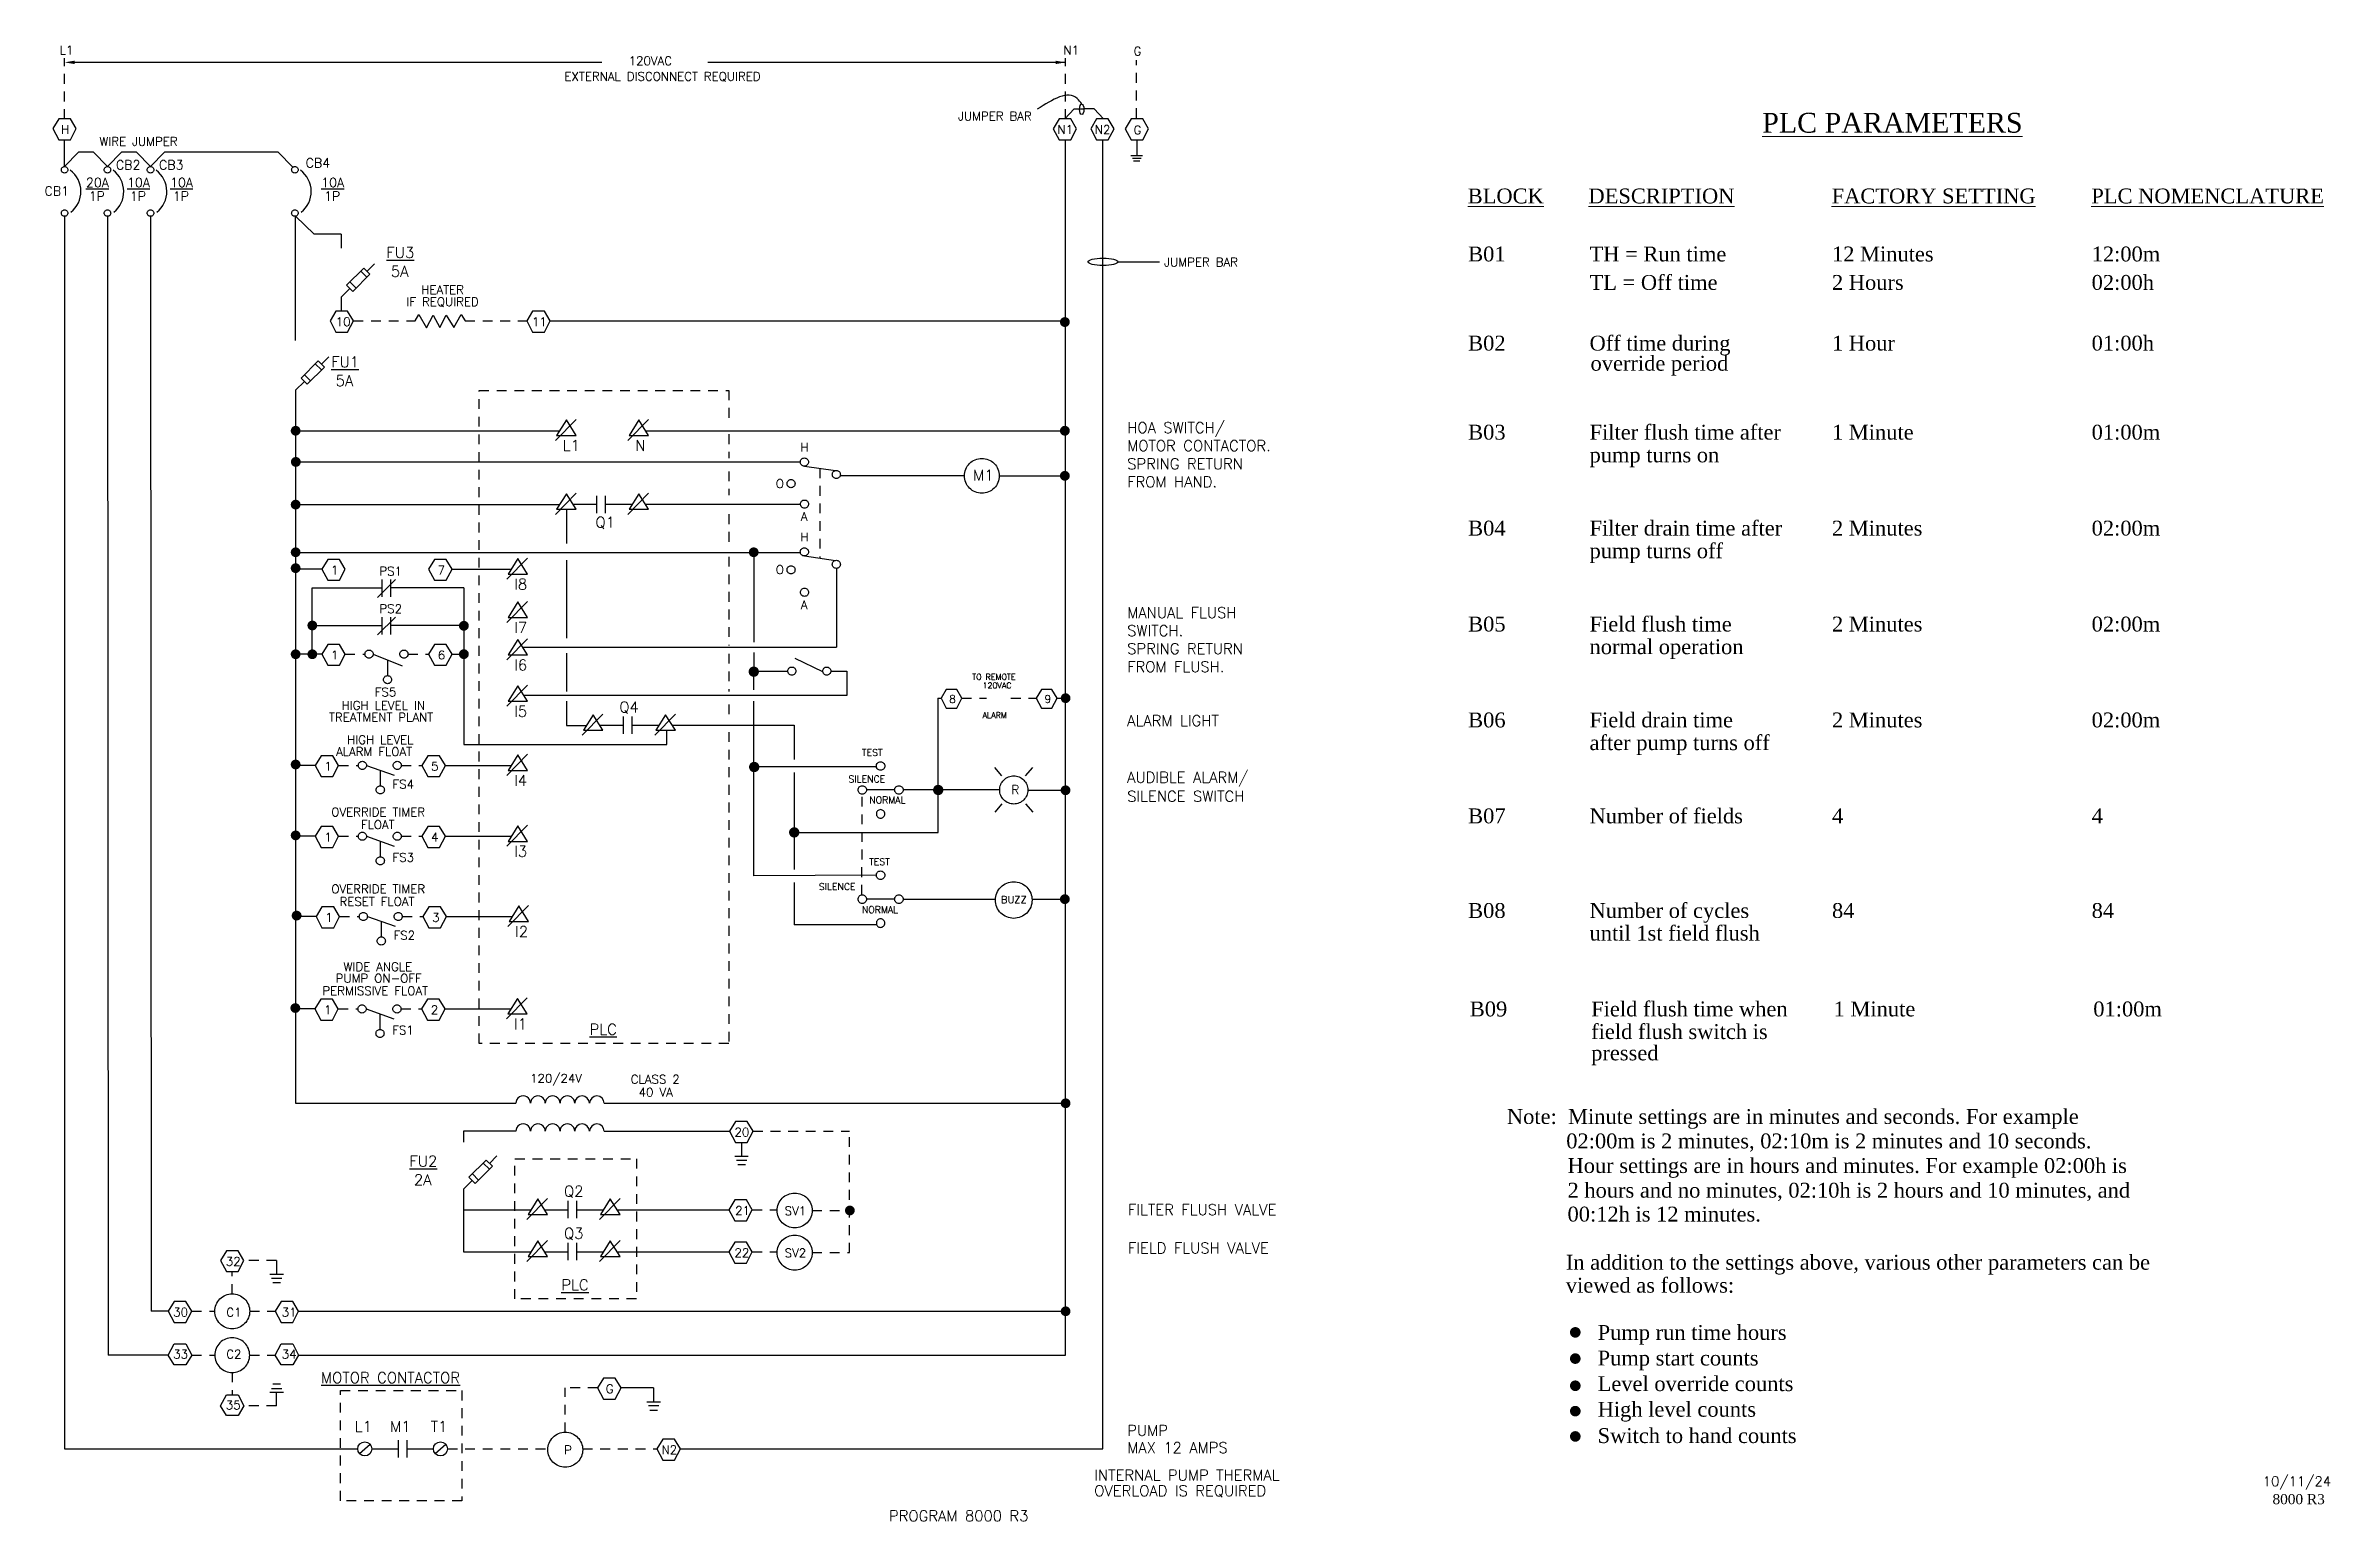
# Model space of a CAD drawing. Extents: x -283 to 170, y -177 to 25.
# Drawn here: x -204.17 to -174.99, y -177.02 to -158.18 of the extents above; entities that cross this region are included whole.
import ezdxf
from ezdxf.enums import TextEntityAlignment as Align

# ---------------------------------------------------------------- set-up
doc = ezdxf.new("R2010")
doc.units = 0
doc.header["$LTSCALE"] = 0.125
doc.header["$MEASUREMENT"] = 0
for name, pattern in [('DASHED', [0.75, 0.5, -0.25]), ('EJE ESC 25 000$0${ Batten }', [0]), ('EJE ESC 25 000$0${ Gas Line }', [0]), ('{ Wide Dash }', [12, 4, -2, 4, -2])]:
    doc.linetypes.add(name, pattern=pattern)
doc.layers.get('0').update_dxf_attribs({"linetype": 'CONTINUOUS'})
doc.layers.add('ASHADE', color=7, linetype='CONTINUOUS')
doc.styles.get("Standard").update_dxf_attribs({"font": 'simplex.shx', "height": 0.08})
doc.styles.add('STYLE3', font='Times New Roman.ttf', dxfattribs={"height": 0.0625})
doc.styles.add('TIMES NEW ROMAN', font='Times New Roman.ttf')

msp = doc.modelspace()

# ---------------------------------------------------------------- texts
at = {"lineweight": 5, "style": 'TIMES NEW ROMAN'}
for s, height, p in [('%%UPLC PARAMETERS', 0.25312, (-182.249, -159.293)), ('%%UBLOCK', 0.1898, (-186.01, -160.196)), ('%%UDESCRIPTION', 0.18984, (-184.468, -160.196)), ('%%UFACTORY SETTING', 0.18984, (-181.362, -160.196)), ('%%UPLC NOMENCLATURE', 0.18984, (-178.046, -160.196)), ('B01', 0.1898, (-186.004, -160.937)), ('TH = Run time', 0.18984, (-184.454, -160.937)), ('12 Minutes', 0.1898, (-181.358, -160.937)), ('12:00m', 0.1898, (-178.042, -160.937)), ('TL = Off time', 0.18984, (-184.454, -161.3)), ('2 Hours', 0.1898, (-181.358, -161.3)), ('02:00h', 0.1898, (-178.042, -161.3)), ('B02', 0.1898, (-186.004, -162.075)), ('Off time during ', 0.18984, (-184.454, -162.075)), ('1 Hour', 0.1898, (-181.358, -162.075)), ('01:00h', 0.1898, (-178.042, -162.075)), (' override period', 0.18984, (-184.513, -162.332)), ('B03', 0.1898, (-186.004, -163.212)), ('Filter flush time after', 0.18984, (-184.454, -163.212)), ('1 Minute', 0.1898, (-181.358, -163.212)), ('01:00m', 0.1898, (-178.042, -163.212)), ('pump turns on', 0.18984, (-184.454, -163.502)), ('B04', 0.1898, (-186.004, -164.437)), ('Filter drain time after', 0.18984, (-184.454, -164.437)), ('2 Minutes', 0.1898, (-181.358, -164.437)), ('02:00m', 0.1898, (-178.042, -164.437)), ('pump turns off', 0.18984, (-184.454, -164.726)), ('B05', 0.1898, (-186.004, -165.662)), ('Field flush time', 0.18984, (-184.454, -165.662)), ('2 Minutes', 0.1898, (-181.358, -165.662)), ('02:00m', 0.1898, (-178.042, -165.662)), ('normal operation', 0.18984, (-184.454, -165.951)), ('B06', 0.1898, (-186.004, -166.886)), ('Field drain time', 0.18984, (-184.454, -166.886)), ('2 Minutes', 0.1898, (-181.358, -166.886)), ('02:00m', 0.1898, (-178.042, -166.886)), ('after pump turns off', 0.18984, (-184.454, -167.176)), ('B07', 0.1898, (-186.004, -168.111)), ('Number of fields', 0.18984, (-184.454, -168.111)), ('4', 0.19, (-181.358, -168.111)), ('4', 0.19, (-178.042, -168.111)), ('B08', 0.1898, (-186.004, -169.319)), ('Number of cycles', 0.18984, (-184.454, -169.319)), ('84', 0.1898, (-181.358, -169.319)), ('84', 0.1898, (-178.042, -169.319)), ('until 1st field flush', 0.18984, (-184.454, -169.608)), ('B09', 0.1898, (-185.983, -170.576)), ('Field flush time when', 0.18984, (-184.433, -170.576)), ('1 Minute', 0.1898, (-181.337, -170.576)), ('01:00m', 0.1898, (-178.021, -170.576)), ('field flush switch is  ', 0.18984, (-184.433, -170.865)), ('pressed', 0.1898, (-184.433, -171.137)), ('Note:  Minute settings are in minutes and seconds. For example', 0.18984, (-185.509, -171.949)), ('    02:00m is 2 minutes, 02:10m is 2 minutes and 10 seconds. ', 0.18984, (-185.038, -172.261)), ('Hour settings are in hours and minutes. For example 02:00h is ', 0.18984, (-184.735, -172.575)), ('2 hours and no minutes, 02:10h is 2 hours and 10 minutes, and', 0.18984, (-184.735, -172.89)), ('00:12h is 12 minutes.', 0.18984, (-184.735, -173.195)), ('In addition to the settings above, various other parameters can be', 0.18984, (-184.757, -173.81)), ('viewed as follows:', 0.18984, (-184.757, -174.103)), ('  Pump run time hours', 0.18984, (-184.494, -174.706)), ('  Pump start counts', 0.18984, (-184.494, -175.033)), ('  Level override counts', 0.18984, (-184.494, -175.36)), ('  High level counts', 0.18984, (-184.494, -175.687)), ('  Switch to hand counts', 0.18984, (-184.494, -176.023))]:
    msp.add_text(s, height=height, dxfattribs=at).set_placement(p)
at = {"layer": 'ASHADE'}
for s, height, p in [('L1', 0.1105, (-203.992, -158.293)), ('120VAC', 0.1105, (-196.725, -158.431)), ('N1', 0.1105, (-191.172, -158.294)), ('G', 0.11, (-190.277, -158.308)), ('EXTERNAL DISCONNECT REQUIRED', 0.11046, (-197.545, -158.63)), ('H', 0.11, (-203.974, -159.308)), ('JUMPER BAR', 0.1105, (-192.52, -159.137)), ('N1', 0.1105, (-191.249, -159.309)), ('N2', 0.1105, (-190.772, -159.309)), ('G', 0.11, (-190.277, -159.314)), ('WIRE JUMPER ', 0.11046, (-203.484, -159.46)), ('JUMPER BAR', 0.1105, (-189.887, -161.001)), ('10', 0.1105, (-200.466, -161.762)), ('11', 0.1105, (-197.96, -161.762)), ('HOA SWITCH/', 0.13808, (-190.359, -163.129)), ('L1', 0.1381, (-197.567, -163.356)), ('N', 0.138, (-196.642, -163.356)), ('H', 0.11, (-194.532, -163.364)), ('MOTOR CONTACTOR.', 0.13808, (-190.359, -163.359)), ('M1', 0.1381, (-192.326, -163.736)), ('SPRING RETURN', 0.13808, (-190.359, -163.59)), ('O', 0.11, (-194.846, -163.829)), ('FROM HAND.', 0.1381, (-190.359, -163.82)), ('Q1', 0.1381, (-197.149, -164.336)), ('A', 0.11, (-194.527, -164.249)), ('H', 0.11, (-194.532, -164.51)), ('1', 0.11, (-200.527, -164.932)), ('PS1', 0.1105, (-199.909, -164.946)), ('7', 0.11, (-199.165, -164.932)), ('O', 0.11, (-194.846, -164.927)), ('I8', 0.1381, (-198.187, -165.126)), ('PS2', 0.1105, (-199.909, -165.426)), ('A', 0.11, (-194.527, -165.375)), ('MANUAL FLUSH', 0.13808, (-190.359, -165.49)), ('I7', 0.1381, (-198.187, -165.68)), ('SWITCH.  ', 0.1381, (-190.359, -165.721)), ('1', 0.11, (-200.527, -166.017)), ('6', 0.11, (-199.163, -166.017)), ('SPRING RETURN', 0.13808, (-190.359, -165.951)), ('I6', 0.1381, (-198.187, -166.158)), ('FROM FLUSH.', 0.13808, (-190.359, -166.181)), ('HIGH LEVEL IN', 0.11046, (-200.391, -166.66)), ('FS5', 0.1105, (-199.968, -166.49)), ('Q4', 0.1381, (-196.845, -166.696)), ('TREATMENT PLANT', 0.11046, (-200.552, -166.812)), ('I5', 0.1381, (-198.187, -166.75)), ('ALARM LIGHT', 0.13808, (-190.359, -166.869)), ('ALARM FLOAT', 0.11046, (-200.462, -167.251)), ('HIGH LEVEL', 0.1105, (-200.321, -167.099)), ('1', 0.11, (-200.612, -167.438)), ('5', 0.11, (-199.248, -167.438)), ('AUDIBLE ALARM/', 0.13808, (-190.359, -167.593)), ('FS4', 0.1105, (-199.741, -167.667)), ('I4', 0.1381, (-198.187, -167.633)), ('SILENCE SWITCH', 0.13808, (-190.359, -167.834)), ('OVERRIDE TIMER', 0.11046, (-200.523, -168.022)), ('1', 0.11, (-200.612, -168.343)), (' FLOAT', 0.1105, (-200.221, -168.183)), ('4', 0.11, (-199.248, -168.343)), ('FS3', 0.1105, (-199.741, -168.601)), ('I3', 0.1381, (-198.187, -168.538)), ('OVERRIDE TIMER', 0.11046, (-200.522, -169.004)), ('RESET FLOAT', 0.11046, (-200.417, -169.165)), ('1', 0.11, (-200.599, -169.367)), ('FS2', 0.1105, (-199.728, -169.596)), ('3', 0.11, (-199.235, -169.367)), ('I2', 0.1381, (-198.175, -169.562)), ('PUMP ON-OFF', 0.11046, (-200.467, -170.145)), ('WIDE ANGLE', 0.1105, (-200.366, -169.997)), ('PERMISSIVE FLOAT', 0.11046, (-200.637, -170.304)), ('1', 0.11, (-200.616, -170.548)), ('2', 0.11, (-199.252, -170.548)), ('I1', 0.1381, (-198.191, -170.742)), ('%%uPLC', 0.1381, (-197.225, -170.81)), ('FS1', 0.1105, (-199.744, -170.806)), ('120/24V', 0.1105, (-197.984, -171.422)), ('CLASS 2', 0.1105, (-196.699, -171.434)), ('40 VA', 0.1105, (-196.598, -171.6)), ('20', 0.1105, (-195.374, -172.11)), ('Q2', 0.1381, (-197.551, -172.877)), ('21', 0.1105, (-195.365, -173.111)), ('SV1', 0.1105, (-194.733, -173.113)), ('FILTER FLUSH VALVE', 0.13808, (-190.348, -173.113)), ('Q3', 0.1381, (-197.551, -173.415)), ('22', 0.1105, (-195.374, -173.649)), ('SV2', 0.1105, (-194.733, -173.651)), ('FIELD FLUSH VALVE', 0.13808, (-190.348, -173.602)), ('32', 0.1105, (-201.87, -173.759)), ('%%uPLC', 0.1381, (-197.585, -174.073)), ('30', 0.1105, (-202.542, -174.408)), ('C1', 0.1105, (-201.864, -174.409)), ('31', 0.1105, (-201.155, -174.408)), ('33', 0.1105, (-202.542, -174.944)), ('C2', 0.1105, (-201.864, -174.943)), ('34', 0.1105, (-201.155, -174.944)), ('%%UMOTOR CONTACTOR', 0.13808, (-200.654, -175.258)), ('G', 0.11, (-197.017, -175.386)), ('35', 0.1105, (-201.87, -175.593)), ('PUMP ', 0.1381, (-190.359, -175.931)), ('P ', 0.1105, (-197.55, -176.167)), ('N2', 0.1105, (-196.305, -176.165)), ('MAX 12 AMPS', 0.13808, (-190.359, -176.151)), ('INTERNAL PUMP THERMAL', 0.13808, (-190.779, -176.502)), ('OVERLOAD IS REQUIRED', 0.13808, (-190.779, -176.702)), ('PROGRAM 8000 R3', 0.13808, (-193.401, -177.022))]:
    msp.add_text(s, height=height, dxfattribs=at).set_placement(p)
for s, height, p in [('%%U20A', 0.1174, (-203.51, -159.988)), ('CB2', 0.1174, (-203.117, -159.763)), ('%%U10A', 0.1174, (-202.985, -159.988)), ('CB3', 0.1174, (-202.567, -159.763)), ('%%U10A', 0.1174, (-202.435, -159.988)), ('CB4', 0.1174, (-200.694, -159.737)), ('%%U10A', 0.1174, (-200.505, -159.988)), ('CB1', 0.1174, (-204.029, -160.097)), ('1P', 0.1174, (-203.518, -160.162)), ('1P', 0.1174, (-202.992, -160.162)), ('1P', 0.1174, (-202.443, -160.162)), ('1P', 0.1174, (-200.512, -160.162)), ('%%UFU3', 0.1381, (-199.641, -160.893)), ('5A', 0.1381, (-199.649, -161.133)), ('HEATER', 0.1105, (-199.101, -161.353)), ('IF REQUIRED', 0.11046, (-199.101, -161.507)), ('%%UFU1', 0.1381, (-200.347, -162.289)), ('5A', 0.1381, (-200.355, -162.528)), ('%%UFU2', 0.1381, (-199.347, -172.493)), ('2A', 0.1381, (-199.355, -172.732)), ('L1', 0.1381, (-200.113, -175.88)), ('M1', 0.1381, (-199.641, -175.88)), ('T1', 0.1381, (-199.147, -175.88))]:
    msp.add_text(s, height=height, dxfattribs=at).set_placement(p, align=Align.CENTER)
at = {"layer": 'ASHADE', "color": 7}
for s, height, p in [('TO REMOTE', 0.0739, (-192.338, -166.278)), ('8', 0.0985, (-192.632, -166.573)), ('120VAC', 0.0739, (-192.206, -166.387)), ('9', 0.0985, (-191.415, -166.573)), ('ALARM', 0.0739, (-192.206, -166.767)), ('TEST', 0.0869, (-193.746, -167.25)), ('SILENCE', 0.0869, (-193.918, -167.589)), ('R', 0.116, (-191.839, -167.74)), ('NORMAL', 0.0869, (-193.652, -167.857)), ('TEST', 0.0869, (-193.654, -168.645)), ('SILENCE', 0.0869, (-194.297, -168.962)), ('NORMAL', 0.0869, (-193.746, -169.256)), ('BUZZ', 0.0927, (-191.971, -169.132))]:
    msp.add_text(s, height=height, dxfattribs=at).set_placement(p)
at = {"layer": 'ASHADE', "lineweight": 5}
msp.add_text('10/11/24', height=0.1243, dxfattribs=at).set_placement((-175.857, -176.574))
at = {"layer": 'ASHADE', "lineweight": 5, "style": 'STYLE3'}
msp.add_text('8000 R3', height=0.1294, dxfattribs=at).set_placement((-175.732, -176.804))

# ---------------------------------------------------------------- linework, layer by layer
at = {"lineweight": 5, "const_width": 0.0675}
for points in [[(-184.67, -174.61, 1), (-184.602, -174.61, 1)], [(-184.67, -174.945, 1), (-184.602, -174.945, 1)], [(-184.67, -175.292, 1), (-184.602, -175.292, 1)], [(-184.67, -175.616, 1), (-184.602, -175.616, 1)], [(-184.67, -175.939, 1), (-184.602, -175.939, 1)]]:
    msp.add_lwpolyline(points, format="xyb", close=True, dxfattribs=at)
at = {"layer": 'ASHADE', "linetype": 'DASHED', "ltscale": 2}
for p, q in [((-203.929, -159.118), (-203.929, -158.342)), ((-191.145, -159.118), (-191.145, -158.343)), ((-190.239, -159.106), (-190.239, -158.367)), ((-200.239, -161.695), (-199.452, -161.695)), ((-198.814, -161.695), (-198.026, -161.695)), ((-194.282, -163.578), (-194.282, -164.725)), ((-200.345, -165.95), (-200.093, -165.95)), ((-199.543, -165.95), (-199.28, -165.95)), ((-200.43, -167.371), (-200.178, -167.371)), ((-199.629, -167.371), (-199.365, -167.371)), ((-200.43, -168.276), (-200.178, -168.276)), ((-199.629, -168.276), (-199.365, -168.276)), ((-200.417, -169.3), (-200.165, -169.3)), ((-199.616, -169.3), (-199.352, -169.3)), ((-200.434, -170.481), (-200.182, -170.481)), ((-199.632, -170.481), (-199.369, -170.481)), ((-195.137, -172.043), (-193.903, -172.043)), ((-193.903, -173.592), (-193.903, -172.043)), ((-195.146, -173.044), (-194.828, -173.044)), ((-194.382, -173.054), (-193.903, -173.054)), ((-195.146, -173.582), (-194.828, -173.582)), ((-194.382, -173.592), (-193.903, -173.592)), ((-201.788, -174.118), (-201.788, -173.835)), ((-201.224, -173.692), (-201.638, -173.692)), ((-202.305, -174.341), (-202.011, -174.341)), ((-201.565, -174.341), (-201.24, -174.341)), ((-202.305, -174.901), (-202.011, -174.901)), ((-201.565, -174.901), (-201.24, -174.901)), ((-201.788, -175.123), (-201.788, -175.406)), ((-197.535, -175.885), (-197.535, -175.319)), ((-197.121, -175.319), (-197.535, -175.319)), ((-201.224, -175.55), (-201.638, -175.55)), ((-199.038, -176.098), (-197.757, -176.098)), ((-197.312, -176.098), (-196.364, -176.098))]:
    msp.add_line(p, q, dxfattribs=at)
at = {"layer": 'ASHADE'}
for p, q in [((-197.067, -158.396), (-203.82, -158.395)), ((-191.145, -158.396), (-195.715, -158.396)), ((-191.153, -159.118), (-191.036, -158.99)), ((-191.036, -158.99), (-190.908, -158.99)), ((-190.779, -158.99), (-190.908, -158.99)), ((-190.662, -159.118), (-190.779, -158.99)), ((-203.931, -159.726), (-203.752, -159.54)), ((-203.56, -159.54), (-203.752, -159.54)), ((-203.381, -159.726), (-203.56, -159.54)), ((-203.381, -159.726), (-203.202, -159.54)), ((-203.01, -159.54), (-203.202, -159.54)), ((-202.831, -159.726), (-203.01, -159.54)), ((-202.831, -159.726), (-202.652, -159.54)), ((-201.201, -159.54), (-202.652, -159.54)), ((-201.014, -159.735), (-201.201, -159.54)), ((-191.145, -174.901), (-191.145, -159.385)), ((-190.668, -176.098), (-190.668, -159.385)), ((-190.31, -159.584), (-190.164, -159.584)), ((-190.234, -159.385), (-190.234, -159.584)), ((-190.292, -159.619), (-190.182, -159.619)), ((-190.278, -159.653), (-190.196, -159.653)), ((-203.929, -160.361), (-203.929, -176.098)), ((-203.381, -160.361), (-203.372, -174.901)), ((-202.831, -160.361), (-202.822, -174.341)), ((-200.978, -161.945), (-200.978, -160.36)), ((-200.74, -160.587), (-200.978, -160.36)), ((-200.978, -160.482), (-200.978, -160.36)), ((-200.397, -160.587), (-200.74, -160.587)), ((-200.397, -160.587), (-200.397, -160.769)), ((-200.066, -161.063), (-199.972, -160.969)), ((-190.475, -160.942), (-189.948, -160.942)), ((-200.397, -161.394), (-200.286, -161.283)), ((-200.284, -161.198), (-200.206, -161.277)), ((-200.146, -161.06), (-200.067, -161.138)), ((-200.397, -161.394), (-200.397, -161.563)), ((-199.452, -161.695), (-199.403, -161.613)), ((-199.403, -161.613), (-199.308, -161.784)), ((-199.308, -161.784), (-199.223, -161.621)), ((-199.223, -161.621), (-199.136, -161.78)), ((-199.136, -161.78), (-199.055, -161.625)), ((-199.055, -161.625), (-198.956, -161.781)), ((-198.956, -161.781), (-198.865, -161.614)), ((-198.865, -161.614), (-198.814, -161.695)), ((-197.727, -161.695), (-191.145, -161.695)), ((-200.647, -162.248), (-200.553, -162.153)), ((-200.978, -162.579), (-200.867, -162.468)), ((-200.865, -162.383), (-200.787, -162.461)), ((-200.727, -162.244), (-200.648, -162.323)), ((-200.978, -162.579), (-200.978, -163.415)), ((-197.395, -162.954), (-197.66, -163.223)), ((-196.47, -162.954), (-196.735, -163.223)), ((-200.978, -163.099), (-200.978, -171.685)), ((-200.978, -163.099), (-197.607, -163.099)), ((-196.508, -163.099), (-191.145, -163.099)), ((-191.992, -163.099), (-191.145, -163.099)), ((-200.975, -163.497), (-194.533, -163.497)), ((-194.481, -163.55), (-194.083, -163.606)), ((-192.437, -163.674), (-194.024, -163.674)), ((-191.992, -163.674), (-191.145, -163.674)), ((-197.395, -163.897), (-197.66, -164.166)), ((-196.47, -163.897), (-196.735, -164.166)), ((-200.978, -164.042), (-197.607, -164.042)), ((-197.52, -164.102), (-197.52, -164.537)), ((-197.436, -164.038), (-197.136, -164.038)), ((-197.026, -164.038), (-196.68, -164.038)), ((-196.511, -164.034), (-194.532, -164.034)), ((-194.532, -164.656), (-200.978, -164.656)), ((-198.016, -164.724), (-198.28, -164.993)), ((-197.52, -164.752), (-197.52, -165.747)), ((-195.128, -164.656), (-195.128, -165.797)), ((-194.481, -164.697), (-194.083, -164.754)), ((-200.644, -164.865), (-200.978, -164.865)), ((-198.981, -164.865), (-198.226, -164.865)), ((-194.073, -164.856), (-194.073, -165.862)), ((-198.016, -165.278), (-198.28, -165.547)), ((-200.644, -165.95), (-200.978, -165.95)), ((-199.989, -165.95), (-199.619, -166.102)), ((-198.016, -165.756), (-198.28, -166.025)), ((-198.079, -165.862), (-194.073, -165.862)), ((-197.52, -165.94), (-197.52, -166.426)), ((-195.128, -165.928), (-195.128, -166.167)), ((-194.246, -166.177), (-194.598, -166.007)), ((-199.804, -166.026), (-199.804, -166.225)), ((-195.128, -166.167), (-194.693, -166.167)), ((-194.144, -166.167), (-193.937, -166.167)), ((-193.937, -166.167), (-193.937, -166.477)), ((-198.016, -166.347), (-198.28, -166.616)), ((-193.937, -166.477), (-198.063, -166.477)), ((-197.52, -166.551), (-197.52, -166.862)), ((-197.52, -166.862), (-197.266, -166.862)), ((-197.054, -166.717), (-197.318, -166.986)), ((-197.094, -166.859), (-196.795, -166.859)), ((-196.684, -166.859), (-196.339, -166.859)), ((-196.129, -166.717), (-196.393, -166.986)), ((-200.729, -167.371), (-200.978, -167.371)), ((-200.074, -167.371), (-199.719, -167.496)), ((-199.897, -167.434), (-199.897, -167.632)), ((-199.066, -167.371), (-198.226, -167.371)), ((-198.016, -167.23), (-198.28, -167.499)), ((-200.729, -168.276), (-200.978, -168.276)), ((-200.074, -168.276), (-199.719, -168.401)), ((-199.897, -168.339), (-199.897, -168.537)), ((-199.066, -168.276), (-198.226, -168.276)), ((-198.016, -168.135), (-198.28, -168.404)), ((-198.003, -169.159), (-198.268, -169.428)), ((-200.716, -169.3), (-200.965, -169.3)), ((-200.062, -169.3), (-199.706, -169.425)), ((-199.884, -169.363), (-199.884, -169.561)), ((-199.053, -169.3), (-198.213, -169.3)), ((-198.02, -170.34), (-198.284, -170.609)), ((-200.733, -170.481), (-200.982, -170.481)), ((-200.078, -170.481), (-199.723, -170.606)), ((-199.901, -170.543), (-199.901, -170.742)), ((-199.07, -170.481), (-198.229, -170.481)), ((-200.978, -171.685), (-198.166, -171.685)), ((-197.037, -171.685), (-191.145, -171.685)), ((-198.166, -172.043), (-198.834, -172.043)), ((-198.834, -172.043), (-198.834, -172.181)), ((-197.037, -172.043), (-195.436, -172.043)), ((-198.503, -172.452), (-198.408, -172.357)), ((-195.369, -172.361), (-195.197, -172.361)), ((-195.348, -172.411), (-195.218, -172.411)), ((-195.286, -172.186), (-195.286, -172.361)), ((-198.834, -172.782), (-198.723, -172.672)), ((-198.721, -172.587), (-198.642, -172.665)), ((-198.582, -172.448), (-198.504, -172.527)), ((-195.332, -172.469), (-195.234, -172.469)), ((-198.834, -172.782), (-198.834, -173.582)), ((-197.76, -172.899), (-198.024, -173.168)), ((-196.835, -172.899), (-197.099, -173.168)), ((-198.834, -173.044), (-197.972, -173.044)), ((-197.798, -173.044), (-197.501, -173.044)), ((-197.39, -173.044), (-197.047, -173.044)), ((-196.873, -173.044), (-195.445, -173.044)), ((-198.834, -173.582), (-197.972, -173.582)), ((-197.76, -173.437), (-198.024, -173.706)), ((-197.798, -173.582), (-197.501, -173.582)), ((-197.39, -173.582), (-197.047, -173.582)), ((-196.835, -173.437), (-197.099, -173.706)), ((-196.873, -173.582), (-195.445, -173.582)), ((-201.307, -173.867), (-201.135, -173.867)), ((-201.224, -173.692), (-201.224, -173.866)), ((-201.286, -173.917), (-201.156, -173.917)), ((-201.27, -173.974), (-201.172, -173.974)), ((-202.604, -174.341), (-202.822, -174.341)), ((-202.604, -174.901), (-203.372, -174.901)), ((-201.286, -175.325), (-201.156, -175.325)), ((-201.27, -175.267), (-201.172, -175.267)), ((-196.408, -175.319), (-196.408, -175.494)), ((-201.307, -175.374), (-201.135, -175.374)), ((-201.224, -175.55), (-201.224, -175.375)), ((-196.491, -175.495), (-196.318, -175.495)), ((-196.47, -175.544), (-196.34, -175.544)), ((-196.453, -175.602), (-196.356, -175.602)), ((-203.929, -176.098), (-200.185, -176.098)), ((-200.163, -176.158), (-200.027, -176.038)), ((-200.004, -176.098), (-199.667, -176.098)), ((-199.556, -176.098), (-199.22, -176.098)), ((-199.197, -176.158), (-199.061, -176.038)), ((-196.065, -176.098), (-190.668, -176.098))]:
    msp.add_line(p, q, dxfattribs=at)
at = {"layer": 'ASHADE', "linetype": 'EJE ESC 25 000$0${ Batten }', "ltscale": 2}
msp.add_line((-203.929, -159.726), (-203.929, -159.384), dxfattribs=at)
at = {"layer": 'ASHADE', "ltscale": 0.25}
for p, q in [((-200.768, -165.948), (-200.768, -165.104)), ((-200.768, -165.104), (-199.876, -165.104)), ((-199.932, -165.226), (-199.703, -164.997)), ((-198.829, -165.104), (-199.766, -165.104)), ((-198.829, -165.104), (-198.829, -167.104)), ((-200.768, -165.584), (-199.876, -165.584)), ((-199.932, -165.706), (-199.703, -165.477)), ((-198.829, -165.584), (-199.766, -165.584)), ((-198.981, -165.95), (-198.8, -165.95)), ((-195.128, -166.406), (-195.128, -166.167)), ((-195.128, -168.783), (-195.128, -166.552)), ((-192.776, -166.513), (-192.736, -166.513)), ((-192.772, -168.227), (-192.772, -166.513)), ((-191.253, -166.513), (-191.176, -166.513)), ((-191.21, -166.513), (-191.145, -166.513)), ((-194.611, -166.859), (-194.611, -167.294)), ((-198.829, -167.104), (-196.238, -167.104)), ((-196.238, -167.104), (-196.238, -166.923)), ((-193.561, -167.39), (-195.079, -167.39)), ((-194.611, -167.462), (-194.611, -168.701)), ((-193.329, -167.685), (-193.688, -167.685)), ((-191.987, -167.685), (-193.22, -167.685)), ((-194.611, -168.227), (-192.772, -168.227)), ((-193.562, -168.774), (-195.128, -168.783)), ((-194.611, -168.865), (-194.611, -169.406)), ((-193.329, -169.079), (-193.688, -169.079)), ((-193.558, -169.406), (-194.611, -169.406)), ((-200.941, -174.341), (-191.145, -174.341)), ((-200.941, -174.901), (-191.145, -174.901))]:
    msp.add_line(p, q, dxfattribs=at)
at = {"layer": 'ASHADE', "color": 7, "linetype": 'DASHED', "ltscale": 2}
for p, q in [((-192.47, -166.513), (-192.155, -166.513)), ((-191.843, -166.513), (-191.52, -166.513))]:
    msp.add_line(p, q, dxfattribs=at)
at = {"layer": 'ASHADE', "color": 7}
for p, q in [((-196.169, -166.859), (-194.611, -166.859)), ((-191.959, -167.506), (-192.049, -167.4)), ((-191.656, -167.506), (-191.565, -167.4)), ((-191.628, -167.688), (-191.145, -167.688)), ((-191.959, -167.864), (-192.049, -167.97)), ((-191.656, -167.864), (-191.565, -167.97)), ((-193.22, -169.079), (-192.041, -169.079)), ((-191.574, -169.079), (-191.145, -169.079))]:
    msp.add_line(p, q, dxfattribs=at)
at = {"layer": 'ASHADE', "linetype": '{ Wide Dash }', "ltscale": 0.25}
msp.add_line((-193.747, -169.022), (-193.742, -167.742), dxfattribs=at)
at = {"layer": 'ASHADE', "linetype": 'EJE ESC 25 000$0${ Gas Line }', "ltscale": 2}
msp.add_line((-196.408, -175.319), (-196.822, -175.319), dxfattribs=at)
at = {"layer": 'ASHADE'}
for points in [[(-203.854, -159.384), (-203.779, -159.241), (-203.854, -159.118), (-204.003, -159.118), (-204.078, -159.241), (-204.003, -159.384)], [(-191.078, -159.385), (-191.004, -159.242), (-191.078, -159.118), (-191.228, -159.118), (-191.302, -159.242), (-191.228, -159.385)], [(-190.601, -159.385), (-190.527, -159.242), (-190.601, -159.118), (-190.751, -159.118), (-190.825, -159.242), (-190.751, -159.385)], [(-190.16, -159.385), (-190.085, -159.242), (-190.16, -159.118), (-190.309, -159.118), (-190.384, -159.242), (-190.309, -159.385)], [(-200.328, -161.242), (-200.108, -161.021), (-200.029, -161.1), (-200.249, -161.32)], [(-200.314, -161.838), (-200.239, -161.695), (-200.314, -161.572), (-200.463, -161.572), (-200.538, -161.695), (-200.463, -161.838)], [(-197.802, -161.838), (-197.727, -161.695), (-197.802, -161.572), (-197.952, -161.572), (-198.026, -161.695), (-197.952, -161.838)], [(-200.909, -162.426), (-200.689, -162.206), (-200.61, -162.285), (-200.83, -162.505)], [(-197.521, -162.96), (-197.645, -163.159), (-197.395, -163.159)], [(-196.596, -162.96), (-196.72, -163.159), (-196.47, -163.159)], [(-197.521, -163.903), (-197.645, -164.102), (-197.395, -164.102)], [(-196.596, -163.903), (-196.72, -164.102), (-196.47, -164.102)], [(-200.42, -165.008), (-200.345, -164.865), (-200.42, -164.742), (-200.569, -164.742), (-200.644, -164.865), (-200.569, -165.008)], [(-199.055, -165.008), (-198.981, -164.865), (-199.055, -164.742), (-199.205, -164.742), (-199.28, -164.865), (-199.205, -165.008)], [(-198.142, -164.73), (-198.266, -164.929), (-198.016, -164.929)], [(-198.142, -165.284), (-198.266, -165.483), (-198.016, -165.483)], [(-200.42, -166.093), (-200.345, -165.95), (-200.42, -165.827), (-200.569, -165.827), (-200.644, -165.95), (-200.569, -166.093)], [(-199.055, -166.093), (-198.981, -165.95), (-199.055, -165.827), (-199.205, -165.827), (-199.28, -165.95), (-199.205, -166.093)], [(-198.142, -165.762), (-198.266, -165.961), (-198.016, -165.961)], [(-198.142, -166.354), (-198.266, -166.553), (-198.016, -166.553)], [(-197.179, -166.724), (-197.303, -166.923), (-197.054, -166.923)], [(-196.254, -166.724), (-196.378, -166.923), (-196.129, -166.923)], [(-200.505, -167.514), (-200.43, -167.371), (-200.505, -167.248), (-200.654, -167.248), (-200.729, -167.371), (-200.654, -167.514)], [(-199.141, -167.514), (-199.066, -167.371), (-199.141, -167.248), (-199.29, -167.248), (-199.365, -167.371), (-199.29, -167.514)], [(-198.142, -167.237), (-198.266, -167.436), (-198.016, -167.436)], [(-200.505, -168.419), (-200.43, -168.276), (-200.505, -168.153), (-200.654, -168.153), (-200.729, -168.276), (-200.654, -168.419)], [(-199.141, -168.419), (-199.066, -168.276), (-199.141, -168.153), (-199.29, -168.153), (-199.365, -168.276), (-199.29, -168.419)], [(-198.142, -168.142), (-198.266, -168.341), (-198.016, -168.341)], [(-200.492, -169.444), (-200.417, -169.3), (-200.492, -169.177), (-200.642, -169.177), (-200.716, -169.3), (-200.642, -169.444)], [(-199.128, -169.444), (-199.053, -169.3), (-199.128, -169.177), (-199.277, -169.177), (-199.352, -169.3), (-199.277, -169.444)], [(-198.129, -169.166), (-198.253, -169.365), (-198.003, -169.365)], [(-200.509, -170.624), (-200.434, -170.481), (-200.509, -170.357), (-200.658, -170.357), (-200.733, -170.481), (-200.658, -170.624)], [(-199.144, -170.624), (-199.07, -170.481), (-199.144, -170.357), (-199.294, -170.357), (-199.369, -170.481), (-199.294, -170.624)], [(-198.146, -170.346), (-198.27, -170.545), (-198.02, -170.545)], [(-195.212, -172.186), (-195.137, -172.043), (-195.212, -171.92), (-195.361, -171.92), (-195.436, -172.043), (-195.361, -172.186)], [(-198.765, -172.63), (-198.544, -172.41), (-198.466, -172.489), (-198.686, -172.709)], [(-197.885, -172.905), (-198.009, -173.104), (-197.76, -173.104)], [(-196.96, -172.905), (-197.084, -173.104), (-196.835, -173.104)], [(-195.221, -173.187), (-195.146, -173.044), (-195.221, -172.92), (-195.37, -172.92), (-195.445, -173.044), (-195.37, -173.187)], [(-201.713, -173.835), (-201.638, -173.692), (-201.713, -173.568), (-201.862, -173.568), (-201.937, -173.692), (-201.862, -173.835)], [(-197.885, -173.443), (-198.009, -173.642), (-197.76, -173.642)], [(-196.96, -173.443), (-197.084, -173.642), (-196.835, -173.642)], [(-195.221, -173.725), (-195.146, -173.582), (-195.221, -173.458), (-195.37, -173.458), (-195.445, -173.582), (-195.37, -173.725)], [(-202.379, -174.484), (-202.305, -174.341), (-202.379, -174.218), (-202.529, -174.218), (-202.604, -174.341), (-202.529, -174.484)], [(-201.015, -174.484), (-200.941, -174.341), (-201.015, -174.218), (-201.165, -174.218), (-201.24, -174.341), (-201.165, -174.484)], [(-202.379, -174.757), (-202.305, -174.901), (-202.379, -175.024), (-202.529, -175.024), (-202.604, -174.901), (-202.529, -174.757)], [(-201.015, -174.757), (-200.941, -174.901), (-201.015, -175.024), (-201.165, -175.024), (-201.24, -174.901), (-201.165, -174.757)], [(-196.897, -175.463), (-196.822, -175.319), (-196.897, -175.196), (-197.046, -175.196), (-197.121, -175.319), (-197.046, -175.463)], [(-201.713, -175.406), (-201.638, -175.55), (-201.713, -175.673), (-201.862, -175.673), (-201.937, -175.55), (-201.862, -175.406)], [(-196.14, -176.241), (-196.065, -176.098), (-196.14, -175.975), (-196.289, -175.975), (-196.364, -176.098), (-196.289, -176.241)]]:
    msp.add_lwpolyline(points, close=True, dxfattribs=at)
for points in [[(-203.929, -159.726, -0.098491), (-203.913, -159.729, -0.098491), (-203.899, -159.738, -0.098491), (-203.89, -159.751, -0.098491), (-203.887, -159.767, -0.098491), (-203.89, -159.783, -0.098491), (-203.899, -159.796, -0.098491), (-203.913, -159.805, -0.098491), (-203.929, -159.809, -0.098491), (-203.944, -159.805, -0.098491), (-203.958, -159.796, -0.098491), (-203.967, -159.783, -0.098491), (-203.97, -159.767, -0.098491), (-203.967, -159.751, -0.098491), (-203.958, -159.738, -0.098491), (-203.944, -159.729, -0.098491)], [(-203.381, -159.726, -0.098491), (-203.365, -159.729, -0.098491), (-203.352, -159.738, -0.098491), (-203.343, -159.751, -0.098491), (-203.34, -159.767, -0.098491), (-203.343, -159.783, -0.098491), (-203.352, -159.796, -0.098491), (-203.365, -159.805, -0.098491), (-203.381, -159.809, -0.098491), (-203.397, -159.805, -0.098491), (-203.41, -159.796, -0.098491), (-203.419, -159.783, -0.098491), (-203.422, -159.767, -0.098491), (-203.419, -159.751, -0.098491), (-203.41, -159.738, -0.098491), (-203.397, -159.729, -0.098491)], [(-202.831, -159.726, -0.098491), (-202.815, -159.729, -0.098491), (-202.802, -159.738, -0.098491), (-202.793, -159.751, -0.098491), (-202.79, -159.767, -0.098491), (-202.793, -159.783, -0.098491), (-202.802, -159.796, -0.098491), (-202.815, -159.805, -0.098491), (-202.831, -159.809, -0.098491), (-202.847, -159.805, -0.098491), (-202.861, -159.796, -0.098491), (-202.87, -159.783, -0.098491), (-202.873, -159.767, -0.098491), (-202.87, -159.751, -0.098491), (-202.861, -159.738, -0.098491), (-202.847, -159.729, -0.098491)], [(-200.988, -159.726, -0.098491), (-200.972, -159.729, -0.098491), (-200.958, -159.738, -0.098491), (-200.949, -159.751, -0.098491), (-200.946, -159.767, -0.098491), (-200.949, -159.783, -0.098491), (-200.958, -159.796, -0.098491), (-200.972, -159.805, -0.098491), (-200.988, -159.809, -0.098491), (-201.004, -159.805, -0.098491), (-201.017, -159.796, -0.098491), (-201.026, -159.783, -0.098491), (-201.029, -159.767, -0.098491), (-201.026, -159.751, -0.098491), (-201.017, -159.738, -0.098491), (-201.004, -159.729, -0.098491)], [(-203.929, -160.278, -0.098491), (-203.913, -160.281, -0.098491), (-203.899, -160.29, -0.098491), (-203.89, -160.304, -0.098491), (-203.887, -160.319, -0.098491), (-203.89, -160.335, -0.098491), (-203.899, -160.349, -0.098491), (-203.913, -160.358, -0.098491), (-203.929, -160.361, -0.098491), (-203.944, -160.358, -0.098491), (-203.958, -160.349, -0.098491), (-203.967, -160.335, -0.098491), (-203.97, -160.319, -0.098491), (-203.967, -160.304, -0.098491), (-203.958, -160.29, -0.098491), (-203.944, -160.281, -0.098491)], [(-203.381, -160.278, -0.098491), (-203.365, -160.281, -0.098491), (-203.352, -160.29, -0.098491), (-203.343, -160.304, -0.098491), (-203.34, -160.319, -0.098491), (-203.343, -160.335, -0.098491), (-203.352, -160.349, -0.098491), (-203.365, -160.358, -0.098491), (-203.381, -160.361, -0.098491), (-203.397, -160.358, -0.098491), (-203.41, -160.349, -0.098491), (-203.419, -160.335, -0.098491), (-203.422, -160.319, -0.098491), (-203.419, -160.304, -0.098491), (-203.41, -160.29, -0.098491), (-203.397, -160.281, -0.098491)], [(-202.831, -160.278, -0.098491), (-202.815, -160.281, -0.098491), (-202.802, -160.29, -0.098491), (-202.793, -160.304, -0.098491), (-202.79, -160.319, -0.098491), (-202.793, -160.335, -0.098491), (-202.802, -160.349, -0.098491), (-202.815, -160.358, -0.098491), (-202.831, -160.361, -0.098491), (-202.847, -160.358, -0.098491), (-202.861, -160.349, -0.098491), (-202.87, -160.335, -0.098491), (-202.873, -160.319, -0.098491), (-202.87, -160.304, -0.098491), (-202.861, -160.29, -0.098491), (-202.847, -160.281, -0.098491)], [(-200.988, -160.278, -0.098491), (-200.972, -160.281, -0.098491), (-200.958, -160.29, -0.098491), (-200.949, -160.304, -0.098491), (-200.946, -160.319, -0.098491), (-200.949, -160.335, -0.098491), (-200.958, -160.349, -0.098491), (-200.972, -160.358, -0.098491), (-200.988, -160.361, -0.098491), (-201.004, -160.358, -0.098491), (-201.017, -160.349, -0.098491), (-201.026, -160.335, -0.098491), (-201.029, -160.319, -0.098491), (-201.026, -160.304, -0.098491), (-201.017, -160.29, -0.098491), (-201.004, -160.281, -0.098491)], [(-194.481, -163.446, -0.098491), (-194.461, -163.45, -0.098491), (-194.444, -163.462, -0.098491), (-194.433, -163.478, -0.098491), (-194.429, -163.498, -0.098491), (-194.433, -163.518, -0.098491), (-194.444, -163.535, -0.098491), (-194.461, -163.546, -0.098491), (-194.481, -163.55, -0.098491), (-194.501, -163.546, -0.098491), (-194.518, -163.535, -0.098491), (-194.529, -163.518, -0.098491), (-194.533, -163.498, -0.098491), (-194.529, -163.478, -0.098491), (-194.518, -163.462, -0.098491), (-194.501, -163.45, -0.098491)], [(-194.073, -163.605, -0.098491), (-194.053, -163.609, -0.098491), (-194.036, -163.62, -0.098491), (-194.025, -163.637, -0.098491), (-194.021, -163.657, -0.098491), (-194.025, -163.677, -0.098491), (-194.036, -163.693, -0.098491), (-194.053, -163.705, -0.098491), (-194.073, -163.708, -0.098491), (-194.093, -163.705, -0.098491), (-194.11, -163.693, -0.098491), (-194.121, -163.677, -0.098491), (-194.125, -163.657, -0.098491), (-194.121, -163.637, -0.098491), (-194.11, -163.62, -0.098491), (-194.093, -163.609, -0.098491)], [(-192.437, -163.674, -0.098491), (-192.421, -163.589, -0.098491), (-192.372, -163.516, -0.098491), (-192.3, -163.468, -0.098491), (-192.215, -163.451, -0.098491), (-192.129, -163.468, -0.098491), (-192.057, -163.516, -0.098491), (-192.009, -163.589, -0.098491), (-191.992, -163.674, -0.098491), (-192.009, -163.759, -0.098491), (-192.057, -163.832, -0.098491), (-192.129, -163.88, -0.098491), (-192.215, -163.897, -0.098491), (-192.3, -163.88, -0.098491), (-192.372, -163.832, -0.098491), (-192.421, -163.759, -0.098491)], [(-194.652, -163.722, -0.098491), (-194.632, -163.726, -0.098491), (-194.615, -163.737, -0.098491), (-194.604, -163.754, -0.098491), (-194.6, -163.774, -0.098491), (-194.604, -163.794, -0.098491), (-194.615, -163.81, -0.098491), (-194.632, -163.822, -0.098491), (-194.652, -163.826, -0.098491), (-194.671, -163.822, -0.098491), (-194.688, -163.81, -0.098491), (-194.699, -163.794, -0.098491), (-194.703, -163.774, -0.098491), (-194.699, -163.754, -0.098491), (-194.688, -163.737, -0.098491), (-194.671, -163.726, -0.098491)], [(-194.48, -163.983, -0.098491), (-194.46, -163.987, -0.098491), (-194.443, -163.999, -0.098491), (-194.432, -164.015, -0.098491), (-194.428, -164.035, -0.098491), (-194.432, -164.055, -0.098491), (-194.443, -164.072, -0.098491), (-194.46, -164.083, -0.098491), (-194.48, -164.087, -0.098491), (-194.5, -164.083, -0.098491), (-194.516, -164.072, -0.098491), (-194.528, -164.055, -0.098491), (-194.532, -164.035, -0.098491), (-194.528, -164.015, -0.098491), (-194.516, -163.999, -0.098491), (-194.5, -163.987, -0.098491)], [(-194.652, -164.823, -0.098491), (-194.632, -164.827, -0.098491), (-194.615, -164.838, -0.098491), (-194.604, -164.855, -0.098491), (-194.6, -164.875, -0.098491), (-194.604, -164.894, -0.098491), (-194.615, -164.911, -0.098491), (-194.632, -164.922, -0.098491), (-194.652, -164.926, -0.098491), (-194.671, -164.922, -0.098491), (-194.688, -164.911, -0.098491), (-194.699, -164.894, -0.098491), (-194.703, -164.875, -0.098491), (-194.699, -164.855, -0.098491), (-194.688, -164.838, -0.098491), (-194.671, -164.827, -0.098491)], [(-194.481, -164.594, -0.098491), (-194.461, -164.598, -0.098491), (-194.444, -164.609, -0.098491), (-194.433, -164.626, -0.098491), (-194.429, -164.646, -0.098491), (-194.433, -164.666, -0.098491), (-194.444, -164.682, -0.098491), (-194.461, -164.694, -0.098491), (-194.481, -164.697, -0.098491), (-194.501, -164.694, -0.098491), (-194.518, -164.682, -0.098491), (-194.529, -164.666, -0.098491), (-194.533, -164.646, -0.098491), (-194.529, -164.626, -0.098491), (-194.518, -164.609, -0.098491), (-194.501, -164.598, -0.098491)], [(-194.073, -164.753, -0.098491), (-194.053, -164.756, -0.098491), (-194.036, -164.768, -0.098491), (-194.025, -164.784, -0.098491), (-194.021, -164.804, -0.098491), (-194.025, -164.824, -0.098491), (-194.036, -164.841, -0.098491), (-194.053, -164.852, -0.098491), (-194.073, -164.856, -0.098491), (-194.093, -164.852, -0.098491), (-194.11, -164.841, -0.098491), (-194.121, -164.824, -0.098491), (-194.125, -164.804, -0.098491), (-194.121, -164.784, -0.098491), (-194.11, -164.768, -0.098491), (-194.093, -164.756, -0.098491)], [(-194.48, -165.109, -0.098491), (-194.46, -165.113, -0.098491), (-194.443, -165.125, -0.098491), (-194.432, -165.141, -0.098491), (-194.428, -165.161, -0.098491), (-194.432, -165.181, -0.098491), (-194.443, -165.198, -0.098491), (-194.46, -165.209, -0.098491), (-194.48, -165.213, -0.098491), (-194.5, -165.209, -0.098491), (-194.516, -165.198, -0.098491), (-194.528, -165.181, -0.098491), (-194.532, -165.161, -0.098491), (-194.528, -165.141, -0.098491), (-194.516, -165.125, -0.098491), (-194.5, -165.113, -0.098491)], [(-200.041, -165.899, -0.098491), (-200.021, -165.902, -0.098491), (-200.004, -165.914, -0.098491), (-199.993, -165.93, -0.098491), (-199.989, -165.95, -0.098491), (-199.993, -165.97, -0.098491), (-200.004, -165.987, -0.098491), (-200.021, -165.998, -0.098491), (-200.041, -166.002, -0.098491), (-200.061, -165.998, -0.098491), (-200.078, -165.987, -0.098491), (-200.089, -165.97, -0.098491), (-200.093, -165.95, -0.098491), (-200.089, -165.93, -0.098491), (-200.078, -165.914, -0.098491), (-200.061, -165.902, -0.098491)], [(-199.595, -165.899, -0.098491), (-199.575, -165.902, -0.098491), (-199.558, -165.914, -0.098491), (-199.547, -165.93, -0.098491), (-199.543, -165.95, -0.098491), (-199.547, -165.97, -0.098491), (-199.558, -165.987, -0.098491), (-199.575, -165.998, -0.098491), (-199.595, -166.002, -0.098491), (-199.615, -165.998, -0.098491), (-199.632, -165.987, -0.098491), (-199.643, -165.97, -0.098491), (-199.647, -165.95, -0.098491), (-199.643, -165.93, -0.098491), (-199.632, -165.914, -0.098491), (-199.615, -165.902, -0.098491)], [(-199.804, -166.225, -0.098491), (-199.785, -166.229, -0.098491), (-199.768, -166.24, -0.098491), (-199.756, -166.257, -0.098491), (-199.753, -166.277, -0.098491), (-199.756, -166.296, -0.098491), (-199.768, -166.313, -0.098491), (-199.785, -166.324, -0.098491), (-199.804, -166.328, -0.098491), (-199.824, -166.324, -0.098491), (-199.841, -166.313, -0.098491), (-199.852, -166.296, -0.098491), (-199.856, -166.277, -0.098491), (-199.852, -166.257, -0.098491), (-199.841, -166.24, -0.098491), (-199.824, -166.229, -0.098491)], [(-194.641, -166.116, -0.098491), (-194.622, -166.119, -0.098491), (-194.605, -166.131, -0.098491), (-194.594, -166.148, -0.098491), (-194.59, -166.167, -0.098491), (-194.594, -166.187, -0.098491), (-194.605, -166.204, -0.098491), (-194.622, -166.215, -0.098491), (-194.641, -166.219, -0.098491), (-194.661, -166.215, -0.098491), (-194.678, -166.204, -0.098491), (-194.689, -166.187, -0.098491), (-194.693, -166.167, -0.098491), (-194.689, -166.148, -0.098491), (-194.678, -166.131, -0.098491), (-194.661, -166.119, -0.098491)], [(-194.196, -166.116, -0.098491), (-194.176, -166.119, -0.098491), (-194.159, -166.131, -0.098491), (-194.148, -166.148, -0.098491), (-194.144, -166.167, -0.098491), (-194.148, -166.187, -0.098491), (-194.159, -166.204, -0.098491), (-194.176, -166.215, -0.098491), (-194.196, -166.219, -0.098491), (-194.215, -166.215, -0.098491), (-194.232, -166.204, -0.098491), (-194.243, -166.187, -0.098491), (-194.247, -166.167, -0.098491), (-194.243, -166.148, -0.098491), (-194.232, -166.131, -0.098491), (-194.215, -166.119, -0.098491)], [(-200.126, -167.319, -0.098491), (-200.106, -167.323, -0.098491), (-200.09, -167.335, -0.098491), (-200.078, -167.351, -0.098491), (-200.074, -167.371, -0.098491), (-200.078, -167.391, -0.098491), (-200.09, -167.408, -0.098491), (-200.106, -167.419, -0.098491), (-200.126, -167.423, -0.098491), (-200.146, -167.419, -0.098491), (-200.163, -167.408, -0.098491), (-200.174, -167.391, -0.098491), (-200.178, -167.371, -0.098491), (-200.174, -167.351, -0.098491), (-200.163, -167.335, -0.098491), (-200.146, -167.323, -0.098491)], [(-199.68, -167.319, -0.098491), (-199.661, -167.323, -0.098491), (-199.644, -167.335, -0.098491), (-199.632, -167.351, -0.098491), (-199.629, -167.371, -0.098491), (-199.632, -167.391, -0.098491), (-199.644, -167.408, -0.098491), (-199.661, -167.419, -0.098491), (-199.68, -167.423, -0.098491), (-199.7, -167.419, -0.098491), (-199.717, -167.408, -0.098491), (-199.728, -167.391, -0.098491), (-199.732, -167.371, -0.098491), (-199.728, -167.351, -0.098491), (-199.717, -167.335, -0.098491), (-199.7, -167.323, -0.098491)], [(-199.897, -167.632, -0.098491), (-199.877, -167.636, -0.098491), (-199.86, -167.647, -0.098491), (-199.849, -167.664, -0.098491), (-199.845, -167.684, -0.098491), (-199.849, -167.704, -0.098491), (-199.86, -167.721, -0.098491), (-199.877, -167.732, -0.098491), (-199.897, -167.736, -0.098491), (-199.917, -167.732, -0.098491), (-199.933, -167.721, -0.098491), (-199.945, -167.704, -0.098491), (-199.949, -167.684, -0.098491), (-199.945, -167.664, -0.098491), (-199.933, -167.647, -0.098491), (-199.917, -167.636, -0.098491)], [(-200.126, -168.224, -0.098491), (-200.106, -168.228, -0.098491), (-200.09, -168.24, -0.098491), (-200.078, -168.256, -0.098491), (-200.074, -168.276, -0.098491), (-200.078, -168.296, -0.098491), (-200.09, -168.313, -0.098491), (-200.106, -168.324, -0.098491), (-200.126, -168.328, -0.098491), (-200.146, -168.324, -0.098491), (-200.163, -168.313, -0.098491), (-200.174, -168.296, -0.098491), (-200.178, -168.276, -0.098491), (-200.174, -168.256, -0.098491), (-200.163, -168.24, -0.098491), (-200.146, -168.228, -0.098491)], [(-199.68, -168.224, -0.098491), (-199.661, -168.228, -0.098491), (-199.644, -168.24, -0.098491), (-199.632, -168.256, -0.098491), (-199.629, -168.276, -0.098491), (-199.632, -168.296, -0.098491), (-199.644, -168.313, -0.098491), (-199.661, -168.324, -0.098491), (-199.68, -168.328, -0.098491), (-199.7, -168.324, -0.098491), (-199.717, -168.313, -0.098491), (-199.728, -168.296, -0.098491), (-199.732, -168.276, -0.098491), (-199.728, -168.256, -0.098491), (-199.717, -168.24, -0.098491), (-199.7, -168.228, -0.098491)], [(-199.897, -168.537, -0.098491), (-199.877, -168.541, -0.098491), (-199.86, -168.552, -0.098491), (-199.849, -168.569, -0.098491), (-199.845, -168.589, -0.098491), (-199.849, -168.609, -0.098491), (-199.86, -168.625, -0.098491), (-199.877, -168.637, -0.098491), (-199.897, -168.641, -0.098491), (-199.917, -168.637, -0.098491), (-199.933, -168.625, -0.098491), (-199.945, -168.609, -0.098491), (-199.949, -168.589, -0.098491), (-199.945, -168.569, -0.098491), (-199.933, -168.552, -0.098491), (-199.917, -168.541, -0.098491)], [(-200.114, -169.249, -0.098491), (-200.094, -169.253, -0.098491), (-200.077, -169.264, -0.098491), (-200.066, -169.281, -0.098491), (-200.062, -169.3, -0.098491), (-200.066, -169.32, -0.098491), (-200.077, -169.337, -0.098491), (-200.094, -169.348, -0.098491), (-200.114, -169.352, -0.098491), (-200.133, -169.348, -0.098491), (-200.15, -169.337, -0.098491), (-200.161, -169.32, -0.098491), (-200.165, -169.3, -0.098491), (-200.161, -169.281, -0.098491), (-200.15, -169.264, -0.098491), (-200.133, -169.253, -0.098491)], [(-199.668, -169.249, -0.098491), (-199.648, -169.253, -0.098491), (-199.631, -169.264, -0.098491), (-199.62, -169.281, -0.098491), (-199.616, -169.3, -0.098491), (-199.62, -169.32, -0.098491), (-199.631, -169.337, -0.098491), (-199.648, -169.348, -0.098491), (-199.668, -169.352, -0.098491), (-199.687, -169.348, -0.098491), (-199.704, -169.337, -0.098491), (-199.715, -169.32, -0.098491), (-199.719, -169.3, -0.098491), (-199.715, -169.281, -0.098491), (-199.704, -169.264, -0.098491), (-199.687, -169.253, -0.098491)], [(-199.884, -169.561, -0.098491), (-199.864, -169.565, -0.098491), (-199.847, -169.576, -0.098491), (-199.836, -169.593, -0.098491), (-199.832, -169.613, -0.098491), (-199.836, -169.633, -0.098491), (-199.847, -169.65, -0.098491), (-199.864, -169.661, -0.098491), (-199.884, -169.665, -0.098491), (-199.904, -169.661, -0.098491), (-199.921, -169.65, -0.098491), (-199.932, -169.633, -0.098491), (-199.936, -169.613, -0.098491), (-199.932, -169.593, -0.098491), (-199.921, -169.576, -0.098491), (-199.904, -169.565, -0.098491)], [(-200.13, -170.429, -0.098491), (-200.11, -170.433, -0.098491), (-200.093, -170.444, -0.098491), (-200.082, -170.461, -0.098491), (-200.078, -170.481, -0.098491), (-200.082, -170.501, -0.098491), (-200.093, -170.517, -0.098491), (-200.11, -170.529, -0.098491), (-200.13, -170.533, -0.098491), (-200.15, -170.529, -0.098491), (-200.167, -170.517, -0.098491), (-200.178, -170.501, -0.098491), (-200.182, -170.481, -0.098491), (-200.178, -170.461, -0.098491), (-200.167, -170.444, -0.098491), (-200.15, -170.433, -0.098491)], [(-199.684, -170.429, -0.098491), (-199.664, -170.433, -0.098491), (-199.647, -170.444, -0.098491), (-199.636, -170.461, -0.098491), (-199.632, -170.481, -0.098491), (-199.636, -170.501, -0.098491), (-199.647, -170.517, -0.098491), (-199.664, -170.529, -0.098491), (-199.684, -170.533, -0.098491), (-199.704, -170.529, -0.098491), (-199.721, -170.517, -0.098491), (-199.732, -170.501, -0.098491), (-199.736, -170.481, -0.098491), (-199.732, -170.461, -0.098491), (-199.721, -170.444, -0.098491), (-199.704, -170.433, -0.098491)], [(-199.901, -170.742, -0.098491), (-199.881, -170.746, -0.098491), (-199.864, -170.757, -0.098491), (-199.853, -170.774, -0.098491), (-199.849, -170.794, -0.098491), (-199.853, -170.813, -0.098491), (-199.864, -170.83, -0.098491), (-199.881, -170.841, -0.098491), (-199.901, -170.845, -0.098491), (-199.92, -170.841, -0.098491), (-199.937, -170.83, -0.098491), (-199.948, -170.813, -0.098491), (-199.952, -170.794, -0.098491), (-199.948, -170.774, -0.098491), (-199.937, -170.757, -0.098491), (-199.92, -170.746, -0.098491)], [(-194.828, -173.054, -0.098491), (-194.811, -172.969, -0.098491), (-194.763, -172.896, -0.098491), (-194.69, -172.848, -0.098491), (-194.605, -172.831, -0.098491), (-194.52, -172.848, -0.098491), (-194.447, -172.896, -0.098491), (-194.399, -172.969, -0.098491), (-194.382, -173.054, -0.098491), (-194.399, -173.139, -0.098491), (-194.447, -173.211, -0.098491), (-194.52, -173.26, -0.098491), (-194.605, -173.277, -0.098491), (-194.69, -173.26, -0.098491), (-194.763, -173.211, -0.098491), (-194.811, -173.139, -0.098491)], [(-194.828, -173.592, -0.098491), (-194.811, -173.507, -0.098491), (-194.763, -173.434, -0.098491), (-194.69, -173.386, -0.098491), (-194.605, -173.369, -0.098491), (-194.52, -173.386, -0.098491), (-194.447, -173.434, -0.098491), (-194.399, -173.507, -0.098491), (-194.382, -173.592, -0.098491), (-194.399, -173.677, -0.098491), (-194.447, -173.749, -0.098491), (-194.52, -173.798, -0.098491), (-194.605, -173.815, -0.098491), (-194.69, -173.798, -0.098491), (-194.763, -173.749, -0.098491), (-194.811, -173.677, -0.098491)], [(-202.011, -174.341, -0.098491), (-201.994, -174.256, -0.098491), (-201.945, -174.183, -0.098491), (-201.873, -174.135, -0.098491), (-201.788, -174.118, -0.098491), (-201.702, -174.135, -0.098491), (-201.63, -174.183, -0.098491), (-201.582, -174.256, -0.098491), (-201.565, -174.341, -0.098491), (-201.582, -174.426, -0.098491), (-201.63, -174.499, -0.098491), (-201.702, -174.547, -0.098491), (-201.788, -174.564, -0.098491), (-201.873, -174.547, -0.098491), (-201.945, -174.499, -0.098491), (-201.994, -174.426, -0.098491)], [(-202.011, -174.901, 0.098491), (-201.994, -174.986, 0.098491), (-201.945, -175.058, 0.098491), (-201.873, -175.106, 0.098491), (-201.788, -175.123, 0.098491), (-201.702, -175.106, 0.098491), (-201.63, -175.058, 0.098491), (-201.582, -174.986, 0.098491), (-201.565, -174.901, 0.098491), (-201.582, -174.815, 0.098491), (-201.63, -174.743, 0.098491), (-201.702, -174.695, 0.098491), (-201.788, -174.678, 0.098491), (-201.873, -174.695, 0.098491), (-201.945, -174.743, 0.098491), (-201.994, -174.815, 0.098491)], [(-197.758, -176.108, -0.098491), (-197.741, -176.023, -0.098491), (-197.692, -175.951, -0.098491), (-197.62, -175.902, -0.098491), (-197.535, -175.885, -0.098491), (-197.449, -175.902, -0.098491), (-197.377, -175.951, -0.098491), (-197.329, -176.023, -0.098491), (-197.312, -176.108, -0.098491), (-197.329, -176.194, -0.098491), (-197.377, -176.266, -0.098491), (-197.449, -176.314, -0.098491), (-197.535, -176.331, -0.098491), (-197.62, -176.314, -0.098491), (-197.692, -176.266, -0.098491), (-197.741, -176.194, -0.098491)]]:
    msp.add_lwpolyline(points, format="xyb", close=True, dxfattribs=at)
at = {"layer": 'ASHADE', "const_width": 0.0625}
for points in [[(-191.186, -161.711, 1), (-191.123, -161.711, 1)], [(-201.009, -163.099, 1), (-200.947, -163.099, 1)], [(-191.186, -163.099, 1), (-191.123, -163.099, 1)], [(-201.007, -163.497, 1), (-200.944, -163.497, 1)], [(-191.186, -163.674, 1), (-191.123, -163.674, 1)], [(-201.009, -164.042, 1), (-200.947, -164.042, 1)], [(-201.009, -164.65, 1), (-200.947, -164.65, 1)], [(-201.009, -164.853, 1), (-200.947, -164.853, 1)], [(-195.159, -164.65, 1), (-195.097, -164.65, 1)], [(-200.796, -165.585, 1), (-200.734, -165.585, 1)], [(-198.861, -165.589, 1), (-198.798, -165.589, 1)], [(-201.009, -165.952, 1), (-200.947, -165.952, 1)], [(-200.796, -165.952, 1), (-200.734, -165.952, 1)], [(-198.861, -165.951, 1), (-198.798, -165.951, 1)], [(-191.176, -166.513, 1), (-191.114, -166.513, 1)], [(-201.009, -167.36, 1), (-200.947, -167.36, 1)], [(-191.177, -167.689, 1), (-191.115, -167.689, 1)], [(-201.009, -168.265, 1), (-200.947, -168.265, 1)], [(-191.186, -169.079, 1), (-191.123, -169.079, 1)], [(-200.997, -169.289, 1), (-200.934, -169.289, 1)], [(-201.013, -170.469, 1), (-200.951, -170.469, 1)], [(-191.176, -171.685, 1), (-191.114, -171.685, 1)], [(-193.931, -173.054, 1), (-193.869, -173.054, 1)], [(-191.176, -174.341, 1), (-191.114, -174.341, 1)]]:
    msp.add_lwpolyline(points, format="xyb", close=True, dxfattribs=at)
at = {"layer": 'ASHADE', "linetype": 'DASHED', "ltscale": 2}
for points in [[(-195.447, -166.946), (-195.447, -170.921), (-198.635, -170.921), (-198.635, -162.583), (-195.447, -162.583), (-195.447, -163.025)], [(-195.447, -163.144), (-195.447, -163.449)], [(-195.447, -163.617), (-195.447, -163.922)], [(-195.447, -164.165), (-195.447, -164.589)], [(-195.447, -164.707), (-195.447, -165.84)], [(-195.447, -164.728), (-195.447, -164.728)], [(-195.447, -165.947), (-195.447, -166.427)], [(-195.447, -166.592), (-195.447, -166.807)]]:
    msp.add_lwpolyline(points, dxfattribs=at)
at = {"layer": 'ASHADE'}
for points in [[(-197.136, -163.928), (-197.136, -164.149)], [(-197.026, -163.928), (-197.026, -164.149)], [(-199.876, -164.999), (-199.876, -165.22)], [(-199.766, -164.999), (-199.766, -165.22)], [(-199.876, -165.479), (-199.876, -165.7)], [(-199.766, -165.479), (-199.766, -165.7)], [(-196.795, -166.749), (-196.795, -166.97)], [(-196.684, -166.749), (-196.684, -166.97)], [(-197.501, -172.93), (-197.501, -173.151)], [(-197.39, -172.93), (-197.39, -173.151)], [(-197.501, -173.468), (-197.501, -173.689)], [(-197.39, -173.468), (-197.39, -173.689)], [(-199.667, -175.985), (-199.667, -176.206)], [(-199.556, -175.985), (-199.556, -176.206)]]:
    msp.add_lwpolyline(points, dxfattribs=at)
at = {"layer": 'ASHADE', "color": 7, "const_width": 0.0656}
for points in [[(-195.16, -166.175, 1), (-195.094, -166.175, 1)], [(-195.155, -167.392, 1), (-195.089, -167.392, 1)], [(-192.805, -167.685, 1), (-192.739, -167.685, 1)], [(-194.644, -168.227, 1), (-194.578, -168.227, 1)]]:
    msp.add_lwpolyline(points, format="xyb", close=True, dxfattribs=at)
at = {"layer": 'ASHADE', "color": 7}
for points in [[(-192.536, -166.641), (-192.47, -166.513), (-192.536, -166.403), (-192.67, -166.403), (-192.736, -166.513), (-192.67, -166.641)], [(-191.32, -166.641), (-191.253, -166.513), (-191.32, -166.403), (-191.453, -166.403), (-191.52, -166.513), (-191.453, -166.641)]]:
    msp.add_lwpolyline(points, close=True, dxfattribs=at)
for points in [[(-193.508, -167.325, -0.098491), (-193.487, -167.329, -0.098491), (-193.47, -167.341, -0.098491), (-193.458, -167.358, -0.098491), (-193.454, -167.379, -0.098491), (-193.458, -167.4, -0.098491), (-193.47, -167.418, -0.098491), (-193.487, -167.429, -0.098491), (-193.508, -167.433, -0.098491), (-193.529, -167.429, -0.098491), (-193.547, -167.418, -0.098491), (-193.558, -167.4, -0.098491), (-193.562, -167.379, -0.098491), (-193.558, -167.358, -0.098491), (-193.547, -167.341, -0.098491), (-193.529, -167.329, -0.098491)], [(-193.742, -167.631, -0.098491), (-193.721, -167.635, -0.098491), (-193.704, -167.646, -0.098491), (-193.692, -167.664, -0.098491), (-193.688, -167.685, -0.098491), (-193.692, -167.706, -0.098491), (-193.704, -167.723, -0.098491), (-193.721, -167.735, -0.098491), (-193.742, -167.739, -0.098491), (-193.763, -167.735, -0.098491), (-193.78, -167.723, -0.098491), (-193.792, -167.706, -0.098491), (-193.796, -167.685, -0.098491), (-193.792, -167.664, -0.098491), (-193.78, -167.646, -0.098491), (-193.763, -167.635, -0.098491)], [(-193.274, -167.631, -0.098491), (-193.253, -167.635, -0.098491), (-193.236, -167.646, -0.098491), (-193.224, -167.664, -0.098491), (-193.22, -167.685, -0.098491), (-193.224, -167.706, -0.098491), (-193.236, -167.723, -0.098491), (-193.253, -167.735, -0.098491), (-193.274, -167.739, -0.098491), (-193.295, -167.735, -0.098491), (-193.313, -167.723, -0.098491), (-193.324, -167.706, -0.098491), (-193.329, -167.685, -0.098491), (-193.324, -167.664, -0.098491), (-193.313, -167.646, -0.098491), (-193.295, -167.635, -0.098491)], [(-191.987, -167.685, -0.098491), (-191.974, -167.616, -0.098491), (-191.935, -167.558, -0.098491), (-191.876, -167.519, -0.098491), (-191.807, -167.505, -0.098491), (-191.739, -167.519, -0.098491), (-191.68, -167.558, -0.098491), (-191.641, -167.616, -0.098491), (-191.628, -167.685, -0.098491), (-191.641, -167.754, -0.098491), (-191.68, -167.812, -0.098491), (-191.739, -167.851, -0.098491), (-191.807, -167.865, -0.098491), (-191.876, -167.851, -0.098491), (-191.935, -167.812, -0.098491), (-191.974, -167.754, -0.098491)], [(-193.508, -168.045, 0.098491), (-193.487, -168.041, 0.098491), (-193.47, -168.029, 0.098491), (-193.458, -168.011, 0.098491), (-193.454, -167.991, 0.098491), (-193.458, -167.97, 0.098491), (-193.47, -167.952, 0.098491), (-193.487, -167.941, 0.098491), (-193.508, -167.936, 0.098491), (-193.529, -167.941, 0.098491), (-193.547, -167.952, 0.098491), (-193.558, -167.97, 0.098491), (-193.562, -167.991, 0.098491), (-193.558, -168.011, 0.098491), (-193.547, -168.029, 0.098491), (-193.529, -168.041, 0.098491)], [(-193.508, -168.719, -0.098491), (-193.487, -168.723, -0.098491), (-193.47, -168.735, -0.098491), (-193.458, -168.753, -0.098491), (-193.454, -168.774, -0.098491), (-193.458, -168.794, -0.098491), (-193.47, -168.812, -0.098491), (-193.487, -168.824, -0.098491), (-193.508, -168.828, -0.098491), (-193.529, -168.824, -0.098491), (-193.547, -168.812, -0.098491), (-193.558, -168.794, -0.098491), (-193.562, -168.774, -0.098491), (-193.558, -168.753, -0.098491), (-193.547, -168.735, -0.098491), (-193.529, -168.723, -0.098491)], [(-192.041, -169.09, -0.098491), (-192.024, -169.001, -0.098491), (-191.973, -168.925, -0.098491), (-191.897, -168.874, -0.098491), (-191.807, -168.856, -0.098491), (-191.718, -168.874, -0.098491), (-191.642, -168.925, -0.098491), (-191.591, -169.001, -0.098491), (-191.574, -169.09, -0.098491), (-191.591, -169.18, -0.098491), (-191.642, -169.256, -0.098491), (-191.718, -169.306, -0.098491), (-191.807, -169.324, -0.098491), (-191.897, -169.306, -0.098491), (-191.973, -169.256, -0.098491), (-192.024, -169.18, -0.098491)], [(-193.742, -169.025, -0.098491), (-193.721, -169.029, -0.098491), (-193.704, -169.041, -0.098491), (-193.692, -169.059, -0.098491), (-193.688, -169.079, -0.098491), (-193.692, -169.1, -0.098491), (-193.704, -169.118, -0.098491), (-193.721, -169.13, -0.098491), (-193.742, -169.134, -0.098491), (-193.763, -169.13, -0.098491), (-193.78, -169.118, -0.098491), (-193.792, -169.1, -0.098491), (-193.796, -169.079, -0.098491), (-193.792, -169.059, -0.098491), (-193.78, -169.041, -0.098491), (-193.763, -169.029, -0.098491)], [(-193.274, -169.025, -0.098491), (-193.253, -169.029, -0.098491), (-193.236, -169.041, -0.098491), (-193.224, -169.059, -0.098491), (-193.22, -169.079, -0.098491), (-193.224, -169.1, -0.098491), (-193.236, -169.118, -0.098491), (-193.253, -169.13, -0.098491), (-193.274, -169.134, -0.098491), (-193.295, -169.13, -0.098491), (-193.313, -169.118, -0.098491), (-193.324, -169.1, -0.098491), (-193.329, -169.079, -0.098491), (-193.324, -169.059, -0.098491), (-193.313, -169.041, -0.098491), (-193.295, -169.029, -0.098491)], [(-193.508, -169.44, 0.098491), (-193.487, -169.435, 0.098491), (-193.47, -169.424, 0.098491), (-193.458, -169.406, 0.098491), (-193.454, -169.385, 0.098491), (-193.458, -169.364, 0.098491), (-193.47, -169.347, 0.098491), (-193.487, -169.335, 0.098491), (-193.508, -169.331, 0.098491), (-193.529, -169.335, 0.098491), (-193.547, -169.347, 0.098491), (-193.558, -169.364, 0.098491), (-193.562, -169.385, 0.098491), (-193.558, -169.406, 0.098491), (-193.547, -169.424, 0.098491), (-193.529, -169.435, 0.098491)]]:
    msp.add_lwpolyline(points, format="xyb", close=True, dxfattribs=at)
at = {"layer": 'ASHADE', "linetype": 'DASHED', "ltscale": 2}
for points in [[(-198.177, -172.394), (-196.626, -172.394), (-196.626, -174.184), (-198.177, -174.184)], [(-200.405, -175.354), (-198.854, -175.354), (-198.854, -176.759), (-200.405, -176.759)]]:
    msp.add_lwpolyline(points, close=True, dxfattribs=at)
at = {"layer": 'ASHADE'}
for centre in [(-200.095, -176.098), (-199.129, -176.098)]:
    msp.add_circle(centre, 0.0905, dxfattribs=at)
for centre, radius, start, end in [((-204.058, -160.044), 0.338, 308.3767, 53.3258), ((-203.511, -160.044), 0.338, 308.3767, 53.3258), ((-202.961, -160.044), 0.338, 308.3767, 53.3258), ((-201.117, -160.044), 0.338, 308.3767, 53.3258), ((-198.072, -171.685), 0.094, 359.9867, 180.0133), ((-197.884, -171.685), 0.094, 359.9867, 180.0133), ((-197.696, -171.685), 0.094, 359.9867, 180.0133), ((-197.508, -171.685), 0.094, 359.9867, 180.0133), ((-197.32, -171.685), 0.094, 0.0133, 179.9867), ((-197.131, -171.685), 0.094, 0.0133, 179.9867), ((-198.072, -172.043), 0.094, 359.9867, 180.0133), ((-197.884, -172.043), 0.094, 359.9867, 180.0133), ((-197.696, -172.043), 0.094, 359.9867, 180.0133), ((-197.508, -172.043), 0.094, 359.9867, 180.0133), ((-197.32, -172.043), 0.094, 0.0133, 179.9867), ((-197.131, -172.043), 0.094, 0.0133, 179.9867)]:
    msp.add_arc(centre, radius, start, end, dxfattribs=at)
for centre, major_axis, ratio in [((-190.939, -158.995), (0, 0.0671), 0.421263), ((-190.668, -160.942), (0.193, 0), 0.240476)]:
    msp.add_ellipse(centre, major_axis=major_axis, ratio=ratio, dxfattribs=at)
msp.add_spline([(-190.939, -158.928), (-190.996, -158.857), (-191.507, -158.994)], degree=3, dxfattribs=at)
for points in [[(-203.8, -158.417), (-203.8, -158.374), (-203.929, -158.395)], [(-191.274, -158.374), (-191.274, -158.417), (-191.145, -158.396)]]:
    msp.add_solid(points, dxfattribs=at)

msp.set_redraw_order([(e.dxf.handle, doc.entitydb.next_handle()) for e in msp.query("TEXT MTEXT ATTDEF DIMENSION ARC_DIMENSION")])  # texts and dimensions are drawn at this point

doc.saveas('drawing.dxf')
